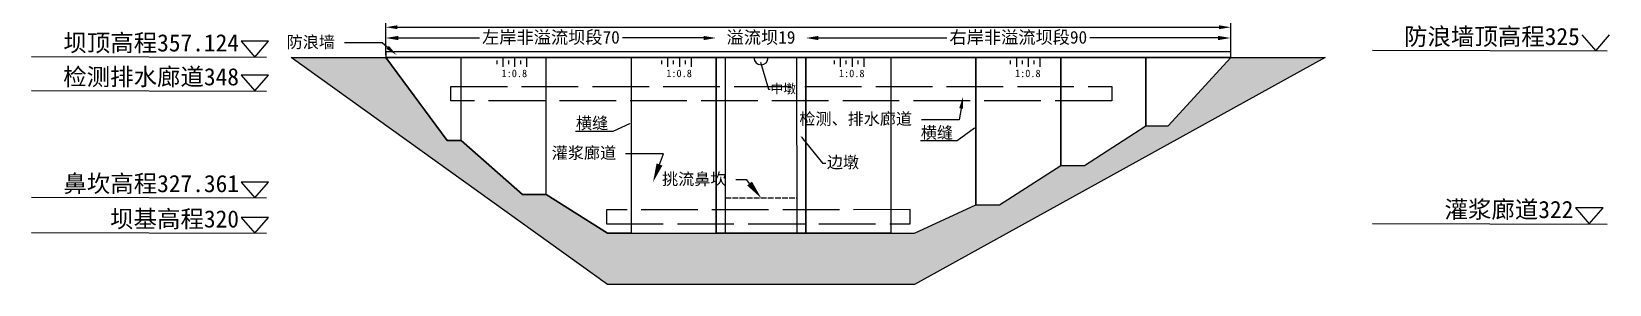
# Model space of a CAD drawing. Header units: millimetres. Extents: x 3513 to 4617, y 1446 to 11297.
# Drawn here: x 4260.4 to 4594.6, y 1549.4 to 1602.8 of the extents above; entities that cross this region are included whole.
import ezdxf
from ezdxf import colors
from ezdxf.entities.mleader import LeaderData, LeaderLine
from ezdxf.math import Vec2, Vec3

# ---------------------------------------------------------------- set-up
doc = ezdxf.new("R2010")
doc.units = ezdxf.units.MM
doc.linetypes.add('ACAD_ISO02W100', pattern=[15, 12, -3])
doc.styles.get("Standard").update_dxf_attribs({"font": 'simfang.ttf'})
doc.dimstyles.new('ISO-25', dxfattribs={"dimtxt": 2.5, "dimasz": 2.5, "dimexe": 1.25, "dimexo": 0.625, "dimtad": 1, "dimtxsty": 'Standard', "dimcen": 2.5, "dimadec": 0, "dimazin": 0, "dimtfac": 1, "dimtmove": 0, "dimatfit": 3, "dimfxl": 1, "dimarcsym": 0})
doc.dimstyles.get("Standard").update_dxf_attribs({"dimtxt": 0.18, "dimasz": 0.18, "dimexe": 0.18, "dimexo": 0.0625, "dimgap": 0.09, "dimtad": 0, "dimtih": 1, "dimtoh": 1, "dimdec": 4, "dimzin": 0, "dimdsep": 46, "dimtxsty": 'Standard', "dimcen": 0.09, "dimadec": 0, "dimazin": 0, "dimtfac": 1, "dimtdec": 4, "dimtofl": 0, "dimtmove": 0, "dimatfit": 3, "dimfxl": 1, "dimtolj": 1, "dimtzin": 0, "dimarcsym": 0})

msp = doc.modelspace()

# ---------------------------------------------------------------- texts
at = {"attachment_point": 3}
for s, width, gutter_width, insert, char_height in [('{\\fSimSun|b0|i0|c134|p2;坝顶高程357.124}', 42.5425001, 15.625, (4304.30734, 1602.24198), 3.640625), ('{\\fSimSun|b0|i0|c134|p2;防浪墙顶高程325}', 42.5425001, 15.625, (4588.32179, 1603.58017), 3.640625), ('{\\fSimSun|b0|i0|c134|p2;检测排水廊道348}', 42.5425001, 15.625, (4304.30734, 1595.07273), 3.640625), ('1:0.8', 4.9398743, 0.8, (4365.33947, 1594.7606), 1.59376), ('1:0.8', 4.9398743, 0.8, (4400.23322, 1594.7606), 1.59376), ('1:0.8', 4.9398743, 0.8, (4436.81604, 1594.7606), 1.59376), ('1:0.8', 4.9398743, 0.8, (4474.10877, 1594.7606), 1.59376), ('{\\fSimSun|b0|i0|c134|p2;鼻坎高程327.361}', 42.5425001, 15.625, (4304.30734, 1572.49003), 3.640625), ('{\\fSimSun|b0|i0|c134|p2;灌浆廊道322}', 42.5425001, 15.625, (4586.96206, 1567.01533), 3.640625), ('{\\fSimSun|b0|i0|c134|p2;坝基高程320}', 42.5425001, 15.625, (4304.30734, 1565.01509), 3.640625)]:
    msp.add_mtext_dynamic_manual_height_columns(s, width=width, gutter_width=gutter_width, heights=[0], dxfattribs=dict(at, insert=insert, char_height=char_height))

# ---------------------------------------------------------------- blocks, each defined once
blk = doc.blocks.new('*D21')
at = {"color": 0, "lineweight": -2, "transparency": 16777216}
for p, q in [((4335.38, 1597.91), (4335.38, 1604.96)), ((4514.38, 1597.91), (4514.38, 1604.96)), ((4337.88, 1603.71), (4511.88, 1603.71))]:
    blk.add_line(p, q, dxfattribs=at)
at = {"color": 0, "transparency": 16777216}
for points in [[(4337.88, 1604.13), (4337.88, 1603.3), (4335.38, 1603.71)], [(4511.88, 1604.13), (4511.88, 1603.3), (4514.38, 1603.71)]]:
    blk.add_solid(points, dxfattribs=at)
at = {"layer": 'Defpoints', "color": 0, "transparency": 16777216}
for p in [(4514.38, 1603.71), (4335.38, 1597.28), (4514.38, 1597.28)]:
    blk.add_point(p, dxfattribs=at)
at = {"color": 0, "transparency": 16777216, "insert": (4424.88, 1606.06), "char_height": 2.5, "attachment_point": 5}
blk.add_mtext('坝轴线179', dxfattribs=at)
blk = doc.blocks.new('*D18')
at = {"color": 0, "lineweight": -2, "transparency": 16777216}
for p, q in [((4335.38, 4936.93), (4335.38, 11227.1)), ((4405.38, 4936.93), (4405.38, 11227.1)), ((4338.06, 1601.44), (4355.24, 1601.44)), ((4402.71, 1601.44), (4385.53, 1601.44))]:
    blk.add_line(p, q, dxfattribs=at)
at = {"color": 0, "transparency": 16777216}
for points in [[(4338.06, 1601.88), (4338.06, 1600.99), (4335.38, 1601.44)], [(4402.71, 1601.88), (4402.71, 1600.99), (4405.38, 1601.44)]]:
    blk.add_solid(points, dxfattribs=at)
at = {"layer": 'Defpoints', "color": 0, "transparency": 16777216}
for p in [(4335.38, 1601.44), (4335.38, 1594.69), (4405.38, 1594.69)]:
    blk.add_point(p, dxfattribs=at)
at = {"color": 0, "transparency": 16777216, "insert": (4370.38, 1601.44), "char_height": 2.6738, "attachment_point": 5}
blk.add_mtext('\\A1;{\\fSimSun|b0|i0|c134|p2;左岸非溢流坝段}70', dxfattribs=at)
blk = doc.blocks.new('*D19')
at = {"color": 0, "lineweight": -2, "transparency": 16777216}
for p, q in [((4424.38, 4936.93), (4424.38, 11227.1)), ((4514.38, 4937.18), (4514.38, 11227.1)), ((4427.06, 1601.44), (4454.24, 1601.44)), ((4511.71, 1601.44), (4484.53, 1601.44))]:
    blk.add_line(p, q, dxfattribs=at)
at = {"color": 0, "transparency": 16777216}
for points in [[(4427.06, 1601.88), (4427.06, 1600.99), (4424.38, 1601.44)], [(4511.71, 1601.88), (4511.71, 1600.99), (4514.38, 1601.44)]]:
    blk.add_solid(points, dxfattribs=at)
at = {"layer": 'Defpoints', "color": 0, "transparency": 16777216}
for p in [(4424.38, 1601.44), (4424.38, 1594.69), (4514.38, 1594.94)]:
    blk.add_point(p, dxfattribs=at)
at = {"color": 0, "transparency": 16777216, "insert": (4469.38, 1601.44), "char_height": 2.6738, "attachment_point": 5}
blk.add_mtext('\\A1;{\\fSimSun|b0|i0|c134|p2;右岸非溢流坝段}90', dxfattribs=at)
blk = doc.blocks.new('*D20')
at = {"color": 0, "lineweight": -2, "transparency": 16777216}
for p, q in [((4405.38, 4936.93), (4405.38, 11227.1)), ((4424.38, 4936.93), (4424.38, 11227.1)), ((4402.71, 1601.44), (4400.03, 1601.44)), ((4427.06, 1601.44), (4429.73, 1601.44))]:
    blk.add_line(p, q, dxfattribs=at)
at = {"color": 0, "transparency": 16777216}
for points in [[(4402.71, 1601.88), (4402.71, 1600.99), (4405.38, 1601.44)], [(4427.06, 1601.88), (4427.06, 1600.99), (4424.38, 1601.44)]]:
    blk.add_solid(points, dxfattribs=at)
at = {"layer": 'Defpoints', "color": 0, "transparency": 16777216}
for p in [(4405.38, 1601.44), (4405.38, 1594.69), (4424.38, 1594.69)]:
    blk.add_point(p, dxfattribs=at)
at = {"color": 0, "transparency": 16777216, "insert": (4414.88, 1601.44), "char_height": 2.6738, "attachment_point": 5}
blk.add_mtext('\\A1;{\\fSimSun|b0|i0|c134|p2;溢流坝}19', dxfattribs=at)

# ---------------------------------------------------------------- dimensions: what is measured, and where the dimension line sits
for base, p1, p2, text, picture, middle in [((4335.38217, 1601.43909), (4405.38216, 1594.68884), (4335.38217, 1594.68884), '{\\fSimSun|b0|i0|c134|p2;左岸非溢流坝段}70', '*D18', (4370.38217, 1601.43909)), ((4405.38216, 1601.43535), (4424.38216, 1594.68884), (4405.38216, 1594.68884), '{\\fSimSun|b0|i0|c134|p2;溢流坝}19', '*D20', (4414.88216, 1601.43535)), ((4424.38216, 1601.43535), (4514.38226, 1594.93714), (4424.38216, 1594.68884), '{\\fSimSun|b0|i0|c134|p2;右岸非溢流坝段}90', '*D19', (4469.38221, 1601.43535))]:
    dim = msp.add_linear_dim(base=base, p1=p1, p2=p2, angle=180, text=text, dimstyle='Standard', override={"dimscale": 53475.905951, "dimtxt": 5e-05, "dimasz": 5e-05, "dimgap": 0})
    dim.commit()
    dim.dimension.update_dxf_attribs({"geometry": picture, "text_midpoint": middle})
dim = msp.add_linear_dim(base=(4514.38226, 1603.71238), p1=(4335.38226, 1597.28331), p2=(4514.38226, 1597.28331), angle=180, text='坝轴线<>', dimstyle='ISO-25')
dim.commit()
dim.dimension.update_dxf_attribs({"geometry": '*D21', "text_midpoint": (4424.88226, 1606.05881)})

# ---------------------------------------------------------------- hatches: boundary and pattern name
h = msp.add_hatch()
h.set_pattern_fill('AR-CONC', color=256, scale=0.05)
h.set_pattern_definition([(50, (-16.3225, -278.026), (9.109233, -0.796954), [0.9525, -10.4775]), (355, (-16.3225, -278.026), (-1.762171, 9.552842), [0.762, -8.38203]), (100.45144, (-15.563, -278.092), (7.347062, 8.755888), [0.8095, -8.904512]), (46.1842, (-16.323, -275.486), (13.553952, -2.102116), [1.42875, -15.71625]), (96.63556, (-15.193, -275.661), (11.870207, 12.371306), [1.21425, -13.35678]), (351.18415, (-16.323, -275.486), (11.870207, 12.371306), [1.143, -12.572987]), (21, (-15.0525, -276.121), (7.58072, -5.11326), [0.9525, -10.4775]), (326, (-15.0525, -276.121), (3.090101, 9.209398), [0.762, -8.382]), (71.45144, (-14.421, -276.547), (10.670821, 4.096138), [0.8095, -8.904497]), (37.5, (-16.3225, -278.0258), (0.1544302, 4.227752), [0, -8.2804, 0, -8.509, 0, -8.41375]), (7.5, (-16.3225, -278.026), (3.340983, 5.0090287), [0, -4.8514, 0, -8.0899, 0, -3.20675]), (327.5, (-19.1546, -278.0258), (6.7795298, -0.2864372), [0, -3.175, 0, -9.906, 0, -13.1445]), (317.5, (-20.4246, -278.026), (7.406459, 1.2713246), [0, -4.1275, 0, -6.5786, 0, -9.3345])])
edge = h.paths.add_edge_path()
edge.add_line((4514.38226, 1597.28331), (4534.38226, 1597.28331))
edge.add_line((4534.38226, 1597.28331), (4447.38226, 1549.35531))
edge.add_line((4447.38226, 1549.35531), (4382.38226, 1549.35531))
edge.add_line((4382.38226, 1549.35531), (4315.38226, 1597.28331))
edge.add_line((4315.38226, 1597.28331), (4335.38226, 1597.28331))
edge.add_line((4335.38226, 1597.28331), (4348.38881, 1579.74594))
edge.add_line((4348.38881, 1579.74594), (4351.38881, 1579.74594))
edge.add_line((4351.38881, 1579.74594), (4364.38881, 1568.37306))
edge.add_line((4364.38881, 1568.37306), (4369.38881, 1568.37306))
edge.add_line((4369.38881, 1568.37306), (4382.38881, 1560.15931))
edge.add_line((4382.38881, 1560.15931), (4387.38226, 1560.15931))
edge.add_line((4387.38226, 1560.15931), (4447.37571, 1560.15931))
edge.add_line((4447.37571, 1560.15931), (4460.37571, 1566.18187))
edge.add_line((4460.37571, 1566.18187), (4465.37571, 1566.18187))
edge.add_line((4465.37571, 1566.18187), (4478.37571, 1574.5208))
edge.add_line((4478.37571, 1574.5208), (4483.37571, 1574.5208))
edge.add_line((4483.37571, 1574.5208), (4496.37571, 1582.85972))
edge.add_line((4496.37571, 1582.85972), (4501.09708, 1582.85972))
edge.add_line((4501.09708, 1582.85972), (4514.38226, 1597.28331))
edge.add_line((4514.38226, 1597.28331), (4534.38226, 1597.28331))

# ---------------------------------------------------------------- linework, layer by layer
for p, q in [((4588.77522, 1602.08261), (4591.68772, 1598.75234)), ((4591.68772, 1598.75234), (4594.60022, 1602.08261)), ((4310.58578, 1600.74443), (4304.76078, 1600.74443)), ((4304.76078, 1600.74443), (4307.67328, 1597.41415)), ((4307.67328, 1597.41415), (4310.58578, 1600.74443)), ((4544.38226, 1598.86234), (4594.12405, 1598.72415)), ((4260.36781, 1597.52415), (4310.10961, 1597.38597)), ((4382.37774, 1597.28331), (4335.38226, 1597.28331)), ((4514.38226, 1597.28331), (4335.38226, 1597.28331)), ((4358.98131, 1595.88085), (4358.98131, 1596.67372)), ((4360.19255, 1597.28331), (4360.19255, 1595.37633)), ((4361.47684, 1595.88085), (4361.47684, 1596.67372)), ((4362.68808, 1597.28331), (4362.68808, 1595.37633)), ((4363.97254, 1595.88085), (4363.97254, 1596.67372)), ((4365.18378, 1597.28331), (4365.18378, 1595.37633)), ((4393.87506, 1595.88085), (4393.87506, 1596.67372)), ((4395.0863, 1597.28331), (4395.0863, 1595.37633)), ((4396.37059, 1595.88085), (4396.37059, 1596.67372)), ((4397.58182, 1597.28331), (4397.58182, 1595.37633)), ((4398.86629, 1595.88085), (4398.86629, 1596.67372)), ((4400.07752, 1597.28331), (4400.07752, 1595.37633)), ((4430.45788, 1595.88085), (4430.45788, 1596.67372)), ((4431.66912, 1597.28331), (4431.66912, 1595.37633)), ((4432.95341, 1595.88085), (4432.95341, 1596.67372)), ((4434.16464, 1597.28331), (4434.16464, 1595.37633)), ((4435.44911, 1595.88085), (4435.44911, 1596.67372)), ((4436.66034, 1597.28331), (4436.66034, 1595.37633)), ((4514.38226, 1597.28331), (4444.38226, 1597.28331)), ((4467.75061, 1595.88085), (4467.75061, 1596.67372)), ((4468.98309, 1597.28331), (4468.98309, 1595.37633)), ((4470.24614, 1595.88085), (4470.24614, 1596.67372)), ((4471.47862, 1597.28331), (4471.47862, 1595.37633)), ((4472.74184, 1595.88085), (4472.74184, 1596.67372)), ((4473.97432, 1597.28331), (4473.97432, 1595.37633)), ((4310.58578, 1593.57517), (4304.76078, 1593.57517)), ((4304.76078, 1593.57517), (4307.67328, 1590.2449)), ((4307.67328, 1590.2449), (4310.58578, 1593.57517)), ((4260.36781, 1590.3549), (4310.10961, 1590.21671)), ((4310.58578, 1570.99247), (4304.76078, 1570.99247)), ((4304.76078, 1570.99247), (4307.67328, 1567.6622)), ((4307.67328, 1567.6622), (4310.58578, 1570.99247)), ((4260.36781, 1567.7722), (4310.10961, 1567.63401)), ((4593.24049, 1565.51777), (4587.41549, 1565.51777)), ((4587.41549, 1565.51777), (4590.32799, 1562.1875)), ((4590.32799, 1562.1875), (4593.24049, 1565.51777)), ((4310.58578, 1563.51753), (4304.76078, 1563.51753)), ((4304.76078, 1563.51753), (4307.67328, 1560.18726)), ((4307.67328, 1560.18726), (4310.58578, 1563.51753)), ((4544.38226, 1562.22905), (4594.12405, 1562.09086)), ((4260.36781, 1560.29726), (4310.10961, 1560.15907))]:
    msp.add_line(p, q)
at = {"linetype": 'ACAD_ISO02W100', "ltscale": 0.1}
msp.add_line((4407.35982, 1567.63401), (4422.44522, 1567.63401), dxfattribs=at)
for points in [[(4514.38226, 1597.28331), (4514.38226, 1598.48331), (4335.38226, 1598.48331), (4335.38226, 1597.28331), (4514.38226, 1597.28331)], [(4514.38226, 1597.28331), (4534.38226, 1597.28331), (4447.38226, 1549.35531), (4382.38226, 1549.35531), (4315.38226, 1597.28331), (4335.38226, 1597.28331), (4348.38881, 1579.74594), (4351.38881, 1579.74594), (4364.38881, 1568.37306), (4369.38881, 1568.37306), (4382.38881, 1560.15931), (4387.38226, 1560.15931), (4447.37571, 1560.15931), (4460.37571, 1566.18187), (4465.37571, 1566.18187), (4478.37571, 1574.5208), (4483.37571, 1574.5208), (4496.37571, 1582.85972), (4501.09708, 1582.85972), (4514.38226, 1597.28331), (4534.38226, 1597.28331)], [(4351.38881, 1579.74594), (4348.38881, 1579.74594), (4335.38226, 1597.28331)], [(4369.38881, 1568.37306), (4364.38881, 1568.37306), (4351.38881, 1579.74594), (4351.38881, 1597.28331), (4369.38881, 1597.28331)], [(4387.38226, 1597.28331), (4387.38226, 1560.15931), (4382.38881, 1560.15931), (4369.38881, 1568.37306), (4369.38881, 1597.28331), (4387.38226, 1597.28331)], [(4424.38226, 1597.28331), (4424.38226, 1560.15931), (4405.38226, 1560.15931), (4405.38226, 1597.28331)], [(4407.38226, 1597.28331), (4405.38226, 1597.28331), (4405.38226, 1560.15931), (4407.35417, 1560.15931), (4407.38226, 1597.28331)], [(4424.38226, 1597.28331), (4422.38226, 1597.28331), (4422.46109, 1560.15931), (4424.38226, 1560.15931), (4424.38226, 1597.28331)], [(4424.38226, 1597.28331), (4424.38226, 1567.58331)], [(4442.38226, 1597.28331), (4442.38268, 1560.15931), (4447.37571, 1560.15931), (4460.37571, 1566.18187), (4460.37571, 1597.28331), (4442.38226, 1597.28331)], [(4460.37571, 1597.28331), (4460.37571, 1566.18187), (4465.37571, 1566.18187), (4478.37571, 1574.5208), (4478.37571, 1597.28331), (4460.37571, 1597.28331)], [(4478.37571, 1597.28331), (4478.37571, 1574.5208), (4483.37571, 1574.5208), (4496.37571, 1582.85972), (4496.37571, 1597.28331), (4478.37571, 1597.28331)], [(4496.37571, 1597.28331), (4496.37571, 1582.85972), (4501.09708, 1582.85972), (4514.38226, 1597.28331), (4496.37571, 1597.28331)]]:
    msp.add_lwpolyline(points)
for points in [[(4405.38226, 1597.28331), (4387.38226, 1597.28331), (4387.38226, 1560.15931), (4405.38226, 1560.15931)], [(4424.38226, 1597.28331), (4442.38226, 1597.28331), (4442.38268, 1560.15931), (4424.38226, 1560.15931)]]:
    msp.add_lwpolyline(points, close=True)
at = {"linetype": 'ACAD_ISO02W100'}
msp.add_lwpolyline([(4489.18014, 1591.15931), (4489.18014, 1588.15931), (4349.18014, 1588.15931), (4349.18014, 1591.15931), (4489.18014, 1591.15931)], dxfattribs=at)
msp.add_lwpolyline([(4446.49906, 1565.15934), (4382.16084, 1565.10072), (4382.16084, 1562.15923), (4446.49906, 1562.15934)], close=True, dxfattribs=at)
msp.add_arc((4414.88226, 1597.28331), 1.5, 180, 0)

msp.set_redraw_order([(e.dxf.handle, doc.entitydb.next_handle()) for e in msp.query("TEXT MTEXT ATTDEF DIMENSION ARC_DIMENSION")])  # texts and dimensions are drawn at this point

# ---------------------------------------------------------------- leaders
ml = msp.add_multileader_mtext('Standard')
ml.set_content('{\\fSimSun|b0|i0|c134|p2;防浪墙}', color=256)
ml.set_leader_properties()
ml.build(insert=Vec2(0, 0))
ml.multileader.update_dxf_attribs({"arrow_head_size": 2.5})
ctx = ml.context
ctx.base_point, ctx.char_height, ctx.arrow_head_size, ctx.plane_origin = Vec3(4312.43373, 1600.41892), 2.5, 2.5, Vec3(4337.7123, 1597.84413)
ctx.text_align_type = 2
notes = []
notes.append((ctx, [(0, (1, 1, 0), (4334.64322, 1600.41892), (-1, 0), 8, [(0, [(4337.7123, 1597.84413)], 0, [])])]))
ctx.mtext.insert, ctx.mtext.alignment, ctx.mtext.flow_direction = Vec3(4324.64322, 1601.8435), 3, 5
ml = msp.add_multileader_mtext('Standard')
ml.set_content('{\\fSimSun|b0|i0|c134|p2;中墩}', color=256)
ml.set_leader_properties()
ml.build(insert=Vec2(0, 0))
ml.multileader.update_dxf_attribs({"text_right_attachment_type": 6, "dogleg_length": 0.36, "arrow_head_size": 0.17821})
ctx = ml.context
ctx.base_point, ctx.char_height, ctx.arrow_head_size, ctx.landing_gap_size, ctx.plane_origin = Vec3(4416.79846, 1590.60619, -513467.61017), 1.9801205, 0.17821, 0.08911, Vec3(4409.51411, 1605.53019, -513467.61017)
ctx.right_attachment = 6
notes.append((ctx, [(0, (1, 1, 0), (4416.44204, 1590.60619, -513467.61017), (1, 0), 0.35642, [(0, [(4414.73678, 1596.50742, -513467.61017)], 0, [])])]))
ctx.mtext.insert, ctx.mtext.flow_direction = Vec3(4416.88757, 1591.73453, -513467.61017), 5
ml = msp.add_multileader_mtext('Standard')
ml.set_content('{\\fSimSun|b0|i0|c134|p2;检测、排水廊道}', color=256)
ml.set_leader_properties()
ml.build(insert=Vec2(0, 0))
ml.multileader.update_dxf_attribs({"arrow_head_size": 2.5})
ctx = ml.context
ctx.base_point, ctx.char_height, ctx.arrow_head_size, ctx.plane_origin = Vec3(4420.15281, 1584.17346), 2.5, 2.5, Vec3(4457.6836, 1589.01847)
ctx.text_align_type = 2
notes.append((ctx, [(0, (1, 1, 0), (4456.87348, 1584.17346), (-1, 0), 8, [(0, [(4457.6836, 1589.01847)], 0, [])])]))
ctx.mtext.insert, ctx.mtext.alignment, ctx.mtext.flow_direction = Vec3(4446.87348, 1585.60503), 3, 5
ml = msp.add_multileader_mtext('Standard')
ml.set_content('{\\fSimSun|b0|i0|c134|p2;横缝}', color=256)
ml.set_leader_properties()
ml.build(insert=Vec2(0, 0))
ml.multileader.update_dxf_attribs({"text_right_attachment_type": 6, "dogleg_length": 0.36, "arrow_head_size": 0.39114})
ctx = ml.context
ctx.base_point, ctx.char_height, ctx.arrow_head_size, ctx.landing_gap_size, ctx.plane_origin = Vec3(4375.42389, 1583.26997), 2.5, 0.39114, 0.19557, Vec3(4390.9868, 1601.36417)
ctx.right_attachment, ctx.text_align_type = 6, 2
notes.append((ctx, [(0, (1, 1, 0), (4383.48278, 1581.70154), (-1, 0), 0.78228, [(0, [(4387.38226, 1583.46058)], 0, [])])]))
ctx.mtext.insert, ctx.mtext.alignment, ctx.mtext.flow_direction = Vec3(4382.50494, 1584.70154), 3, 5
ml = msp.add_multileader_mtext('Standard')
ml.set_content('{\\fSimSun|b0|i0|c134|p2;横缝}', color=256)
ml.set_leader_properties()
ml.build(insert=Vec2(0, 0))
ml.multileader.update_dxf_attribs({"text_right_attachment_type": 6, "dogleg_length": 0.36, "arrow_head_size": 0.33874})
ctx = ml.context
ctx.base_point, ctx.char_height, ctx.arrow_head_size, ctx.landing_gap_size, ctx.plane_origin = Vec3(4448.50363, 1581.25333), 2.5, 0.33874, 0.16937, Vec3(4462.90407, 1596.71345)
ctx.right_attachment, ctx.text_align_type = 6, 2
notes.append((ctx, [(0, (1, 1, 0), (4456.40533, 1579.68489), (-1, 0), 0.67748, [(0, [(4460.37571, 1582.58707)], 0, [])])]))
ctx.mtext.insert, ctx.mtext.alignment, ctx.mtext.flow_direction = Vec3(4455.55848, 1582.68489), 3, 5
ml = msp.add_multileader_mtext('Standard')
ml.set_content('灌浆廊道', color=256)
ml.set_leader_properties()
ml.build(insert=Vec2(0, 0))
ctx = ml.context
ctx.base_point, ctx.char_height, ctx.plane_origin = Vec3(4368.1277, 1576.94966), 2.5, Vec3(4392.00148, 1570.94621)
ctx.text_align_type = 2
notes.append((ctx, [(0, (1, 1, 0), (4394.19913, 1576.94966), (-1, 0), 8, [(0, [(4392.00148, 1570.94621)], 0, [])])]))
ctx.mtext.insert, ctx.mtext.alignment, ctx.mtext.flow_direction = Vec3(4384.19913, 1578.39966), 3, 5
ml = msp.add_multileader_mtext('Standard')
ml.set_content('{\\fSimSun|b0|i0|c134|p2;边墩}', color=256)
ml.set_leader_properties()
ml.build(insert=Vec2(0, 0))
ml.multileader.update_dxf_attribs({"text_right_attachment_type": 6, "dogleg_length": 0.36, "arrow_head_size": 0.36063})
ctx = ml.context
ctx.base_point, ctx.char_height, ctx.arrow_head_size, ctx.landing_gap_size, ctx.plane_origin = Vec3(4428.64777, 1575.0134), 2.5, 0.36063, 0.18032, Vec3(4411.31311, 1602.72179)
ctx.right_attachment = 6
notes.append((ctx, [(0, (1, 1, 0), (4427.9265, 1575.0134), (1, 0), 0.72127, [(0, [(4423.22357, 1580.77564)], 0, [])])]))
ctx.mtext.insert, ctx.mtext.flow_direction = Vec3(4428.82808, 1576.431), 5
ml = msp.add_multileader_mtext('Standard')
ml.set_content('挑流鼻坎', color=256)
ml.set_leader_properties()
ml.build(insert=Vec2(0, 0))
ctx = ml.context
ctx.base_point, ctx.char_height, ctx.plane_origin = Vec3(4391.46632, 1571.42686), 2.5, Vec3(4414.95539, 1563.74951)
ctx.text_align_type = 2
notes.append((ctx, [(0, (1, 1, 0), (4411.84798, 1571.42686), (-1, 0), 2.28166, [(0, [(4414.95539, 1567.55351)], 0, [])])]))
ctx.mtext.insert, ctx.mtext.alignment, ctx.mtext.flow_direction = Vec3(4407.56632, 1572.89114), 3, 5
for ctx, leaders in notes:
    for number, flags, end, landing, length, lines in leaders:
        leader = LeaderData()
        leader.index, (leader.has_last_leader_line, leader.has_dogleg_vector, leader.attachment_direction) = number, flags
        leader.last_leader_point, leader.dogleg_vector, leader.dogleg_length = Vec3(end), Vec3(landing), length
        for number, points, colour, breaks in lines:
            line = LeaderLine()
            line.index, line.vertices, line.color, line.breaks = number, Vec3.list(points), colors.encode_raw_color(colour), breaks
            leader.lines.append(line)
        ctx.leaders.append(leader)

doc.saveas('drawing.dxf')
